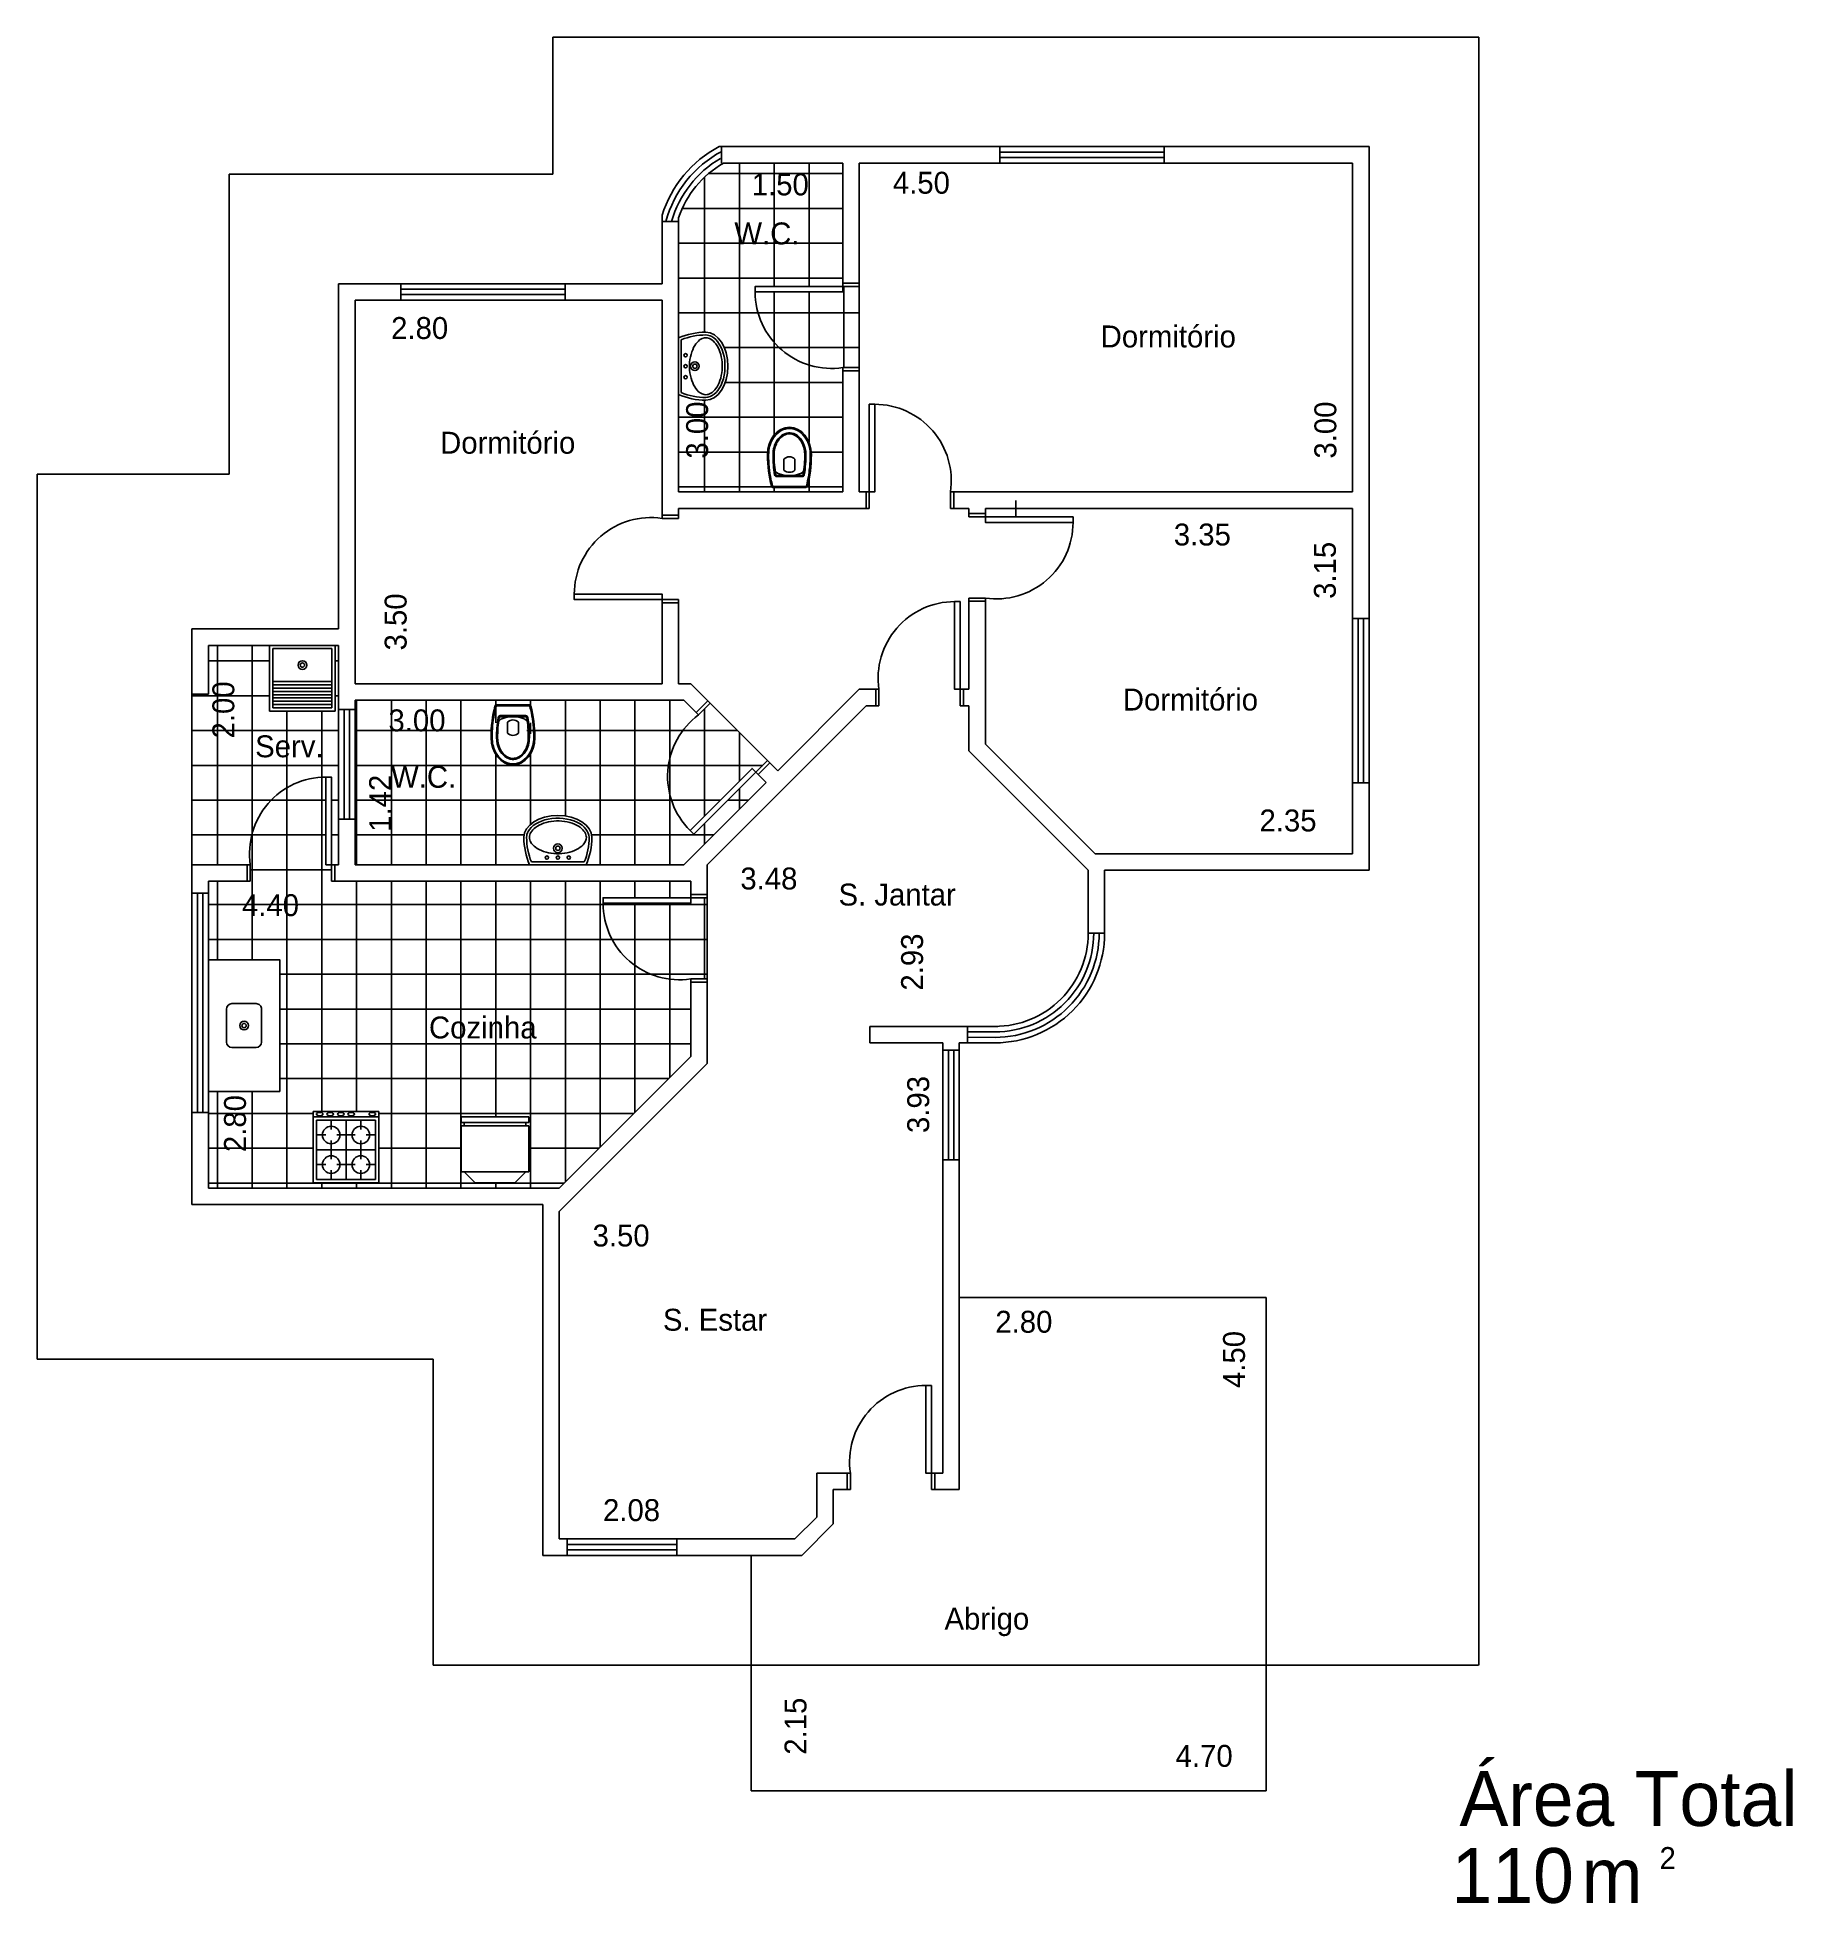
# Model space of a CAD drawing. Extents: x -1 to 15, y -1 to 16.
import ezdxf

# ---------------------------------------------------------------- set-up
doc = ezdxf.new("R2010")
doc.units = 0
doc.layers.get('0').update_dxf_attribs({"linetype": 'CONTINUOUS'})
doc.layers.get('DEFPOINTS').update_dxf_attribs({"linetype": 'CONTINUOUS'})
for name, color, linetype in [('ARQ3', 3, 'CONTINUOUS'), ('BLOCO', 7, 'CONTINUOUS'), ('BLOCOS', 7, 'CONTINUOUS'), ('HACHURA', 1, 'CONTINUOUS'), ('PAREDE', 5, 'CONTINUOUS')]:
    doc.layers.add(name, color=color, linetype=linetype)
doc.styles.add('PADRÃO', font='', dxfattribs={"height": 0.2})
doc.styles.get('PADRÃO').set_extended_font_data('AvantGarde Bk BT')
doc.dimstyles.new('PADRÃOS', dxfattribs={"dimtxt": 0.15, "dimasz": 0.1, "dimexe": 1.25, "dimexo": 0.625, "dimgap": 0.1, "dimtad": 0, "dimjust": 1, "dimzin": 1, "dimdsep": 46, "dimtxsty": 'PADRÃO', "dimcen": 2.5, "dimse1": 1, "dimse2": 1, "dimsd1": 1, "dimsd2": 1, "dimclrt": 1, "dimadec": 0, "dimazin": 0, "dimtfac": 1, "dimtdec": 4, "dimtmove": 0, "dimatfit": 3, "dimfxl": 1, "dimtolj": 1, "dimtzin": 0, "dimarcsym": 0})
pattern_1 = [(0, (-136.799515008303, -140.7690544484394), (0, 0.3175), []), (90, (-136.799515008303, -140.7690544484394), (-0.3175, 1.944062586693024e-17), [])]

msp = doc.modelspace()

# ---------------------------------------------------------------- texts
at = {"layer": 'HACHURA', "ltscale": 0.015, "style": 'PADRÃO'}
for s, p in [('Serv.', (1.023119049491925, 9.482454327660463)), ('Abrigo', (7.311555167198946, 1.525531388187716))]:
    msp.add_text(s, height=0.2, dxfattribs=at).set_placement(p)

# ---------------------------------------------------------------- blocks, each defined once
blk = doc.blocks.new('P80D15')
at = {"layer": 'BLOCO', "ltscale": 0.015}
for p, q in [((0, 0.1500000000000057), (0, 0)), ((0, 0.1500000000000341), (0.03000000000000114, 0.1500000000000341)), ((0, 2.842170943040401e-14), (0.03000000000000114, 0)), ((0.03000000000000114, 0.1500000000000057), (0.03000000000000114, 0)), ((0.7700000000000102, 0.1500000000000057), (0.7700000000000102, 0)), ((0.7700000000000102, 0.1500000000000057), (0.8000000000000114, 0.1500000000000057)), ((0.7699999999999818, 0), (0.8000000000000114, 0)), ((0.8000000000000114, 0.1500000000000057), (0.8000000000000114, 0))]:
    blk.add_line(p, q, dxfattribs=at)
at = {"layer": 'BLOCO'}
blk.add_lwpolyline([(0.7700000000000102, 0.1500000000000057), (0.7199999999999989, 0.1500000000000057), (0.7199999999999989, 0.950000000000017), (0.7700000000000102, 0.950000000000017)], close=True, dxfattribs=at)
at = {"layer": 'BLOCO', "ltscale": 0.015}
blk.add_arc((0.7199999999999989, 0.2524375000000134), 0.6975625000000036, 89.99999999999959, 188.444460412286, dxfattribs=at)
blk = doc.blocks.new('P80E15')
at = {"layer": 'BLOCO', "ltscale": 0.015}
for p, q in [((0.03000000000000114, 0.1500000000000057), (0, 0.1500000000000057)), ((0, 0.1500000000000057), (0, 0)), ((0.03000000000000114, 2.842170943040401e-14), (0, 0)), ((0.03000000000000114, 0.1500000000000057), (0.03000000000000114, 0)), ((0.8000000000000114, 0.1500000000000341), (0.7700000000000102, 0.1500000000000341)), ((0.7700000000000102, 0.1500000000000057), (0.7700000000000102, 0)), ((0.8000000000000114, 2.842170943040401e-14), (0.7700000000000102, 5.684341886080801e-14)), ((0.8000000000000114, 0.1500000000000057), (0.8000000000000114, 0))]:
    blk.add_line(p, q, dxfattribs=at)
at = {"layer": 'BLOCO'}
blk.add_lwpolyline([(0.03000000000000114, 0.1500000000000057), (0.0800000000000125, 0.1500000000000057), (0.0800000000000125, 0.950000000000017), (0.03000000000000114, 0.950000000000017)], close=True, dxfattribs=at)
at = {"layer": 'BLOCO', "ltscale": 0.015}
blk.add_arc((0.0800000000000125, 0.2524375000000134), 0.6975625000000036, 351.555539587714, 90.00000000000041, dxfattribs=at)
blk = doc.blocks.new('COZINHA')
at = {"layer": 'HACHURA', "ltscale": 0.015, "style": 'PADRÃO'}
blk.add_text('Cozinha', height=0.2, dxfattribs=at).set_placement((-0.6582467478390299, -0.06847717339962855))
blk = doc.blocks.new('DORMI')
at = {"layer": 'HACHURA', "ltscale": 0.015, "style": 'PADRÃO'}
blk.add_text('Dormitório', height=0.2, dxfattribs=at).set_placement((-0.5164404245072092, -0.06614472024716633))
blk = doc.blocks.new('ESTAR')
at = {"layer": 'HACHURA', "ltscale": 0.015, "style": 'PADRÃO'}
blk.add_text('S. Estar', height=0.2, dxfattribs=at).set_placement((-0.425116371214699, -0.06847717339962855))
blk = doc.blocks.new('JANTAR')
at = {"layer": 'HACHURA', "ltscale": 0.015, "style": 'PADRÃO'}
blk.add_text('S. Jantar', height=0.2, dxfattribs=at).set_placement((-0.562251810807993, -0.02739128426412663))
blk = doc.blocks.new('WC')
at = {"layer": 'HACHURA', "ltscale": 0.015, "style": 'PADRÃO'}
blk.add_text('W.C.', height=0.2, dxfattribs=at).set_placement((-0.137135439593294, -0.09586776615662984))
blk = doc.blocks.new('VASOSAN')
at = {"layer": 'BLOCOS'}
for p, q in [((-0.04999870165021036, 0.1999637913173729), (-0.04999870165021036, 0.300036208682684)), ((0.05000129834978395, 0.2000000000000171), (0.05000129834978395, 0.3000000000000398)), ((-0.1449592708755176, 0.04000000000002046), (0.1449618675667352, 0.04000000000002046)), ((-0.144958964094414, 0.05000000000001137), (0.144958964094414, 0.05000000000001137)), ((-0.1156907586723577, 0.1400000000000148), (0.1156608751354042, 0.1400000000000148)), ((-0.1156899891503542, 0.1500000000000057), (0.1156563640565906, 0.1500000000000057))]:
    blk.add_line(p, q, dxfattribs=at)
for centre, radius, start, end in [((-1.681254687468936e-05, 0.2500000000000284), 0.07072348561596478, 44.98962509969003, 134.9688828081831), ((-1.681254687468936e-05, 0.2500000000000284), 0.07072348561596478, 225.0311171918169, 315.01037490031), ((-0.1449592708755176, 0.06000000000784667), 0.02, 195.5363314444965, 269.9999999879495), ((-0.1449589640944282, 0.0600000000000307), 0.01, 195.5346797106506, 270), ((-0.1156907586724003, 0.1599999999999966), 0.02, 189.3867869031125, 270.0000000001221), ((-0.1156899891503826, 0.1599999999999113), 0.01, 189.3843767903272, 270.0000000002443), ((0.1156563640566048, 0.1599999999999397), 0.01, 269.9999999999185, 350.5758748885445), ((0.1156608751354185, 0.1600000000000534), 0.02, 269.9999999999593, 350.5771305827586), ((0.1449589640941156, 0.06000000000059913), 0.01, 270.0000000017912, 344.483103753554), ((0.1449618675666784, 0.06000000000008754), 0.02, 270.0000000001221, 344.463668535786)]:
    blk.add_arc(centre, radius, start, end, dxfattribs=at)
for centre, major_axis, ratio, start_param, end_param in [((1.298349786793551e-06, 0.3400000000000034), (0, 0.25), 0.8000000000000114, 4.71238898038469, 7.853981633974483), ((1.298349786793551e-06, 0.3400000000000034), (0, 0.5), 0.4000000000000057, 1.570796326794897, 2.178171401941273), ((3.162615456631102e-06, 0.2000000000000171), (-0.1315416254084454, 0), 0.380107846735427, 0, 3.141592653589793), ((1.298349786793551e-06, 0.3400000000000034), (0, 0.5), 0.4000000000000057, 4.10501390519934, 4.71238898038469)]:
    blk.add_ellipse(centre, major_axis=major_axis, ratio=ratio, start_param=start_param, end_param=end_param, dxfattribs=at)
for points, knots in [([(0.1900012983497845, 0.3400000000000034), (0.1900012983497845, 0.3848761319792686), (0.1797393390216371, 0.4296688513161939), (0.1275724019719462, 0.5345347987748141), (0.06728061332151469, 0.5774883381547511), (-0.05557463358574921, 0.5822833263597715), (-0.1176873313140447, 0.5442092108278018), (-0.1772271428546759, 0.4396819034496957), (-0.1899987016502109, 0.3899119131999385), (-0.1899987016502109, 0.3400000000000034)], [4.71238898038469, 4.71238898038469, 4.71238898038469, 4.71238898038469, 5.268704666077937, 5.268704666077937, 6.251971787216637, 6.251971787216637, 7.235238908355337, 7.235238908355337, 7.853981633974483, 7.853981633974483, 7.853981633974483, 7.853981633974483]), ([(0.1500012983497925, 0.3400000000000034), (0.1500012983497925, 0.3788440209133057), (0.1410350669412708, 0.4175642631073231), (0.09785548235792874, 0.5046356523495774), (0.05186252916044509, 0.5365242863162791), (-0.035906470330346, 0.5428969122828846), (-0.08268716521656927, 0.5186239494114204), (-0.136675398657502, 0.4336095243094746), (-0.1499987016502189, 0.3869668551708401), (-0.1499987016502189, 0.3400000000000034)], [4.71238898038469, 4.71238898038469, 4.71238898038469, 4.71238898038469, 5.267303564860582, 5.267303564860582, 6.225165062483076, 6.225165062483076, 7.18302656010557, 7.18302656010557, 7.853981633974483, 7.853981633974483, 7.853981633974483, 7.853981633974483]), ([(0.1400012983497874, 0.3400000000000034), (0.1400012983497874, 0.3772837390730786), (0.1313244408788421, 0.4146147677288923), (0.08614040026922964, 0.5057958350239744), (0.03502463044166859, 0.5349710805647021), (-0.04931088296146413, 0.5246485128546965), (-0.08846614740087944, 0.4978919085569657), (-0.1301770436703151, 0.4186244413023701), (-0.139998701650228, 0.3793231752999873), (-0.139998701650228, 0.3400000000000034)], [4.71238898038469, 4.71238898038469, 4.71238898038469, 4.71238898038469, 5.266984672173268, 5.266984672173268, 6.376176055750425, 6.376176055750425, 7.268653195712185, 7.268653195712185, 7.853981633974483, 7.853981633974483, 7.853981633974483, 7.853981633974483]), ([(-0.1899987016502109, 0.3400000000000034), (-0.1899987016502109, 0.2628456380244302), (-0.1826597402104682, 0.1857481592563204), (-0.1646350625580055, 0.0962993025843275), (-0.1598779088782436, 0.07633152029333701), (-0.1545936493339752, 0.05732178411361133)], [1.570796326794897, 1.570796326794897, 1.570796326794897, 1.570796326794897, 2.037455774227855, 2.037455774227855, 2.178171373096618, 2.178171373096618, 2.178171373096618, 2.178171373096618]), ([(0.1255213970934932, 0.158362586435743), (0.1304959230626253, 0.1883329397418549), (0.1342856674288981, 0.2197754344096836), (0.1388984311594896, 0.280892952358073), (0.1400012983497874, 0.3104504303007616), (0.1400012983497874, 0.3400000000000034)], [4.319424209334854, 4.319424209334854, 4.319424209334854, 4.319424209334854, 4.526146784234752, 4.526146784234752, 4.71238898038469, 4.71238898038469, 4.71238898038469, 4.71238898038469]), ([(0.1353910129756457, 0.1567256052765629), (0.1406375926198677, 0.1883393074453181), (0.1445703338030171, 0.2215366219332111), (0.1489940345178695, 0.2833246268364178), (0.1500012983497925, 0.3116621455754114), (0.1500012983497925, 0.3400000000000034)], [4.319414935773391, 4.319414935773391, 4.319414935773391, 4.319414935773391, 4.53527739023095, 4.53527739023095, 4.71238898038469, 4.71238898038469, 4.71238898038469, 4.71238898038469]), ([(0.1545944801337669, 0.0573247746568768), (0.1714080019636555, 0.1178830224408784), (0.1827947395838834, 0.188231392050767), (0.1891612343353728, 0.2873542333339003), (0.1900012983497845, 0.3136769834079587), (0.1900012983497845, 0.3400000000000034)], [4.105016649121983, 4.105016649121983, 4.105016649121983, 4.105016649121983, 4.553177186481221, 4.553177186481221, 4.71238898038469, 4.71238898038469, 4.71238898038469, 4.71238898038469])]:
    blk.add_open_spline(points, degree=3, knots=knots, dxfattribs=at)
for points in [[(-0.1499987016502189, 0.3400000000000034), (-0.1499987016502189, 0.2771333061211863), (-0.1449377691834997, 0.2142947379843179), (-0.1354229546785177, 0.1567380311504962)], [(-0.1399987016502138, 0.3400000000000034), (-0.1399987016502138, 0.2776703725988909), (-0.1349701841103865, 0.2153313553609451), (-0.1255561557510418, 0.1583694305881238)]]:
    blk.add_open_spline(points, degree=3, dxfattribs=at)
blk = doc.blocks.new('LAVAT')
at = {"layer": 'BLOCOS'}
for p, q in [((-0.2573623180961135, 0), (0.2573623180960993, 0)), ((-0.2410322495695425, 0.02500000000000568), (0.2410322495695283, 0.02500000000000568))]:
    blk.add_line(p, q, dxfattribs=at)
for centre, radius in [((-2.842170943040401e-14, 0.1500000000000057), 0.04), ((-0.09999999999999432, 0.06499999999999773), 0.015), ((-2.842170943040401e-14, 0.1500000000000057), 0.02), ((0, 0.06499999999999773), 0.015), ((0.09999999999999432, 0.06499999999999773), 0.015)]:
    blk.add_circle(centre, radius, dxfattribs=at)
for centre, radius, start, end in [((0.3099999999999739, 0.25), 0.6200000000000045, 180, 203.779994731564), ((0.3099999999999739, 0.25), 0.5951987399818819, 180.0000000000055, 202.2113997706397), ((-0.3099999999999739, 0.25), 0.5951987399818819, 337.7886002293573, 359.9999999999946), ((-0.3099999999999739, 0.25), 0.6200000000000045, 336.2200052684331, 7.016477563892661e-15)]:
    blk.add_arc(centre, radius, start, end, dxfattribs=at)
blk.add_ellipse((-2.842170943040401e-14, 0.25), major_axis=(0.3100000000000023, 0), ratio=0.645161290322576, start_param=0, end_param=3.141592653589793, dxfattribs=at)
for points, knots in [([(0.2849999999999824, 0.2500000000000284), (0.2849999999999682, 0.300317964642403), (0.2452497040517159, 0.3541887687748044), (0.1008916727811169, 0.4227595909021034), (3.167234224576987e-05, 0.4339558931305021), (-0.1743068501371283, 0.3989778962069579), (-0.2442601782461509, 0.3532994974840165), (-0.2803506487652356, 0.2860131679577762), (-0.2851229441039038, 0.2679846562883483), (-0.285198739981908, 0.2499999999999716)], [0, 0, 0, 0, 0.9361481793933827, 0.9361481793933827, 1.872296358786765, 1.872296358786765, 2.808444538180148, 2.808444538180148, 3.13938546545754, 3.13938546545754, 3.13938546545754, 3.13938546545754]), ([(0.2599999999999625, 0.2500000000000284), (0.2599999999999625, 0.2784978981889878), (0.242078010852012, 0.3126567214920613), (0.1643569005752425, 0.3704649949829673), (0.1030052039381815, 0.3920693254798095), (-0.02877373062847255, 0.4037223597623836), (-0.0976825814684048, 0.3936467971219031), (-0.2034406750199054, 0.3477822861136133), (-0.2396263539294523, 0.3143366745038918), (-0.2661732608932681, 0.2526194074667387), (-0.2627272874450739, 0.2240541362115209), (-0.2158391141528142, 0.162032776211305), (-0.168127663237712, 0.1314918993692231), (-0.04805875393354597, 0.09792981637818343), (0.02266607553652022, 0.095757041570522), (0.1477154277714732, 0.1225128520000851), (0.2007272141554637, 0.1503951910720218), (0.2508407150234859, 0.2045307616155014), (0.2599999999999767, 0.2286312563089723), (0.2599999999999625, 0.2500000000000284)], [0, 0, 0, 0, 0.718091798041799, 0.718091798041799, 1.436183596083598, 1.436183596083598, 2.154275394125397, 2.154275394125397, 2.872367192167196, 2.872367192167196, 3.590458990208995, 3.590458990208995, 4.308550788250794, 4.308550788250794, 5.026642586292593, 5.026642586292593, 5.744734384334392, 5.744734384334392, 6.283185307179586, 6.283185307179586, 6.283185307179586, 6.283185307179586])]:
    blk.add_open_spline(points, degree=3, knots=knots, dxfattribs=at)
blk = doc.blocks.new('FOGÃO4B')
at = {"layer": 'BLOCOS'}
for p, q in [((-0.2999999999999972, 0.700000000000017), (0.2999999999999972, 0.700000000000017)), ((-0.2999999999999972, 0.05000000000001137), (-0.2999999999999829, 0.700000000000017)), ((0.2999999999999972, 0.700000000000017), (0.2999999999999972, 0.05000000000001137)), ((-0.2999999999999972, 0.6500000000000057), (0.2999999999999972, 0.6500000000000057)), ((-0.2700000000000244, 0.620000000000033), (0.2700000000000102, 0.620000000000033)), ((-0.2699999999999818, 0.0800000000000125), (-0.2700000000000244, 0.620000000000033)), ((-0.1350000000000051, 0.5350000000000534), (-0.1350000000000193, 0.620000000000033)), ((2.842170943040401e-14, 0.0800000000000125), (-1.4210854715202e-14, 0.620000000000033)), ((0.1350000000000051, 0.5350000000000534), (0.1349999999999909, 0.620000000000033)), ((0.2700000000000102, 0.620000000000033), (0.269999999999996, 0.07999999999995566)), ((-0.2700000000000244, 0.4850000000000421), (-0.1850000000000023, 0.4850000000000421)), ((-0.2700000000000244, 0.3500000000000512), (0.2700000000000102, 0.3500000000000512)), ((-0.1349999999999909, 0.2650000000000716), (-0.1350000000000051, 0.4350000000000307)), ((-0.08500000000000796, 0.4850000000000421), (0.08500000000000796, 0.4850000000000421)), ((0.1350000000000051, 0.2650000000000716), (0.1350000000000051, 0.4350000000000307)), ((0.1850000000000023, 0.4850000000000421), (0.2700000000000102, 0.4850000000000421)), ((-0.2700000000000244, 0.2150000000000603), (-0.1850000000000023, 0.2150000000000603)), ((-0.08500000000000796, 0.2150000000000603), (0.08500000000000796, 0.2150000000000603)), ((0.1850000000000023, 0.2150000000000603), (0.2700000000000102, 0.2150000000000603)), ((0.2999999999999972, 0.05000000000001137), (-0.2999999999999972, 0.05000000000001137)), ((0.269999999999996, 0.07999999999995566), (-0.2699999999999818, 0.0800000000000125)), ((-0.1349999999999767, 0.0800000000000125), (-0.1349999999999767, 0.1650000000000489)), ((0.1350000000000335, 0.0800000000000125), (0.1350000000000193, 0.1650000000000489))]:
    blk.add_line(p, q, dxfattribs=at)
for centre in [(-0.1350000000000051, 0.4850000000000421), (0.1350000000000051, 0.4850000000000421), (-0.1350000000000051, 0.2150000000000603), (0.1350000000000051, 0.2150000000000603)]:
    blk.add_circle(centre, 0.08, dxfattribs=at)
for centre in [(-0.2399999999999949, 0.6750000000000114), (-0.1439999999999912, 0.6750000000000114), (-0.04800000000000182, 0.6750000000000114), (0.04800000000000182, 0.6750000000000114), (0.2400000000000091, 0.6750000000000114)]:
    blk.add_ellipse(centre, major_axis=(-0.03000000000000114, 0), ratio=0.499999999999981, dxfattribs=at)
blk = doc.blocks.new('PIA')
at = {"layer": 'BLOCOS'}
blk.add_lwpolyline([(-0.6000000000000085, 0), (0.5999999999999943, 0), (0.5999999999999943, 0.6500000000000057), (-0.6000000000000085, 0.6500000000000057)], close=True, dxfattribs=at)
blk.add_lwpolyline([(-0.1500000000000199, 0.1649999999999352), (0.1500000000000057, 0.1649999999999636, 0.414213562373095), (0.2000000000000028, 0.214999999999975), (0.2000000000000028, 0.4349999999999454, 0.414213562373095), (0.1500000000000057, 0.4849999999999568), (-0.1500000000000057, 0.4849999999999852, 0.4142135623731188), (-0.2000000000000028, 0.4349999999999739), (-0.2000000000000171, 0.2149999999999466, 0.4142135623730711)], format="xyb", close=True, dxfattribs=at)
for radius in [0.04, 0.02]:
    blk.add_circle((0, 0.3249999999999886), radius, dxfattribs=at)
blk = doc.blocks.new('GELAD')
at = {"layer": 'BLOCOS'}
for p, q in [((0.3100000000000023, 0.6499999999999773), (-0.3100000000000023, 0.6499999999999773)), ((-0.3100000000000023, 0.6499999999999773), (-0.3100000000000023, 0.5999999999999659)), ((0.3100000000000023, 0.5999999999999659), (-0.3100000000000023, 0.5999999999999659)), ((0.3100000000000023, 0.5699999999999648), (-0.3100000000000023, 0.5699999999999648)), ((-0.3100000000000023, 0.5699999999999648), (-0.3100000000000023, 0.1499999999999773)), ((-0.2800000000000011, 0.5999999999999659), (-0.2799999999999869, 0.5699999999999932)), ((0.2800000000000153, 0.5699999999999932), (0.2800000000000011, 0.5999999999999659)), ((0.3100000000000165, 0.5999999999999659), (0.3100000000000023, 0.6499999999999773)), ((0.3100000000000023, 0.1499999999999773), (0.3100000000000165, 0.5699999999999648)), ((-0.3100000000000023, 0.1499999999999773), (0.3100000000000023, 0.1499999999999773)), ((-0.1800000000000068, 0.05000000000001137), (-0.2800000000000011, 0.1500000000000057)), ((-0.1800000000000068, 0.05000000000001137), (0.1800000000000068, 0.04999999999998295)), ((0.1800000000000068, 0.04999999999998295), (0.2800000000000011, 0.1499999999999773))]:
    blk.add_line(p, q, dxfattribs=at)
blk = doc.blocks.new('TANQUE')
at = {"layer": 'BLOCOS'}
for p, q in [((-0.2999999999999972, 0.5999999999999943), (0.2999999999999972, 0.5999999999999943)), ((-0.2999999999999972, 0), (-0.2999999999999972, 0.5999999999999943)), ((-0.2700000000000244, 0.5700000000000216), (0.2700000000000102, 0.5700000000000216)), ((-0.2699999999999818, 0.03000000000000114), (-0.2700000000000244, 0.5700000000000216)), ((-0.2700000000000244, 0.5400000000000205), (0.2700000000000102, 0.5400000000000205)), ((0.2700000000000102, 0.5700000000000216), (0.269999999999996, 0.02999999999994429)), ((0.2999999999999972, 0.5999999999999943), (0.2999999999999972, 0)), ((-0.2700000000000244, 0.5100000000000193), (0.2700000000000102, 0.5100000000000193)), ((-0.2700000000000244, 0.4800000000000182), (0.2700000000000102, 0.4800000000000182)), ((-0.2700000000000244, 0.4500000000000171), (0.2700000000000102, 0.4500000000000171)), ((-0.2700000000000244, 0.4200000000000159), (0.2700000000000102, 0.4200000000000159)), ((-0.2700000000000244, 0.3900000000000148), (0.2700000000000102, 0.3900000000000148)), ((-0.2700000000000244, 0.3600000000000136), (0.2700000000000102, 0.3600000000000136)), ((-0.2700000000000244, 0.3300000000000125), (0.2700000000000102, 0.3300000000000125)), ((0.2999999999999972, 0), (-0.2999999999999972, 0)), ((0.269999999999996, 0.02999999999994429), (-0.2699999999999818, 0.03000000000000114))]:
    blk.add_line(p, q, dxfattribs=at)
for radius in [0.04, 0.02]:
    blk.add_circle((1.4210854715202e-14, 0.1800000000000068), radius, dxfattribs=at)
blk = doc.blocks.new('*D13')
at = {"layer": 'DEFPOINTS', "color": 0, "linetype": 'ByBlock', "ltscale": 0.015}
for p in [(143.3342791699716, 155.6713716742316), (147.8342791699716, 155.6713716742316), (147.8342791699716, 155.4904702885862)]:
    blk.add_point(p, dxfattribs=at)
at = {"color": 1, "linetype": 'ByBlock', "ltscale": 0.015, "insert": (143.9004192798617, 155.4904702885862), "char_height": 0.2, "attachment_point": 5, "style": 'PADRÃO'}
blk.add_mtext('\\A1;4.50', dxfattribs=at)
blk = doc.blocks.new('*D14')
at = {"layer": 'DEFPOINTS', "color": 0, "linetype": 'ByBlock', "ltscale": 0.015}
for p in [(147.5870332523579, 155.6713716742316), (147.8342791699716, 155.6713716742316), (147.8342791699716, 152.6713716742316)]:
    blk.add_point(p, dxfattribs=at)
at = {"color": 1, "linetype": 'ByBlock', "ltscale": 0.015, "insert": (147.5870332523579, 153.2360694764294), "char_height": 0.2, "attachment_point": 5, "rotation": 90, "style": 'PADRÃO'}
blk.add_mtext('\\A1;3.00', dxfattribs=at)
blk = doc.blocks.new('*D15')
at = {"layer": 'DEFPOINTS', "color": 0, "linetype": 'ByBlock', "ltscale": 0.015}
for p in [(141.8557804712292, 155.6713716742316), (142.0940539238899, 155.6713716742316), (141.6842791699716, 152.6713716742316)]:
    blk.add_point(p, dxfattribs=at)
at = {"color": 1, "linetype": 'ByBlock', "ltscale": 0.015, "insert": (141.8557804712292, 153.2360694764294), "char_height": 0.2, "attachment_point": 5, "rotation": 90, "style": 'PADRÃO'}
blk.add_mtext('\\A1;3.00', dxfattribs=at)
blk = doc.blocks.new('*D16')
at = {"layer": 'DEFPOINTS', "color": 0, "linetype": 'ByBlock', "ltscale": 0.015}
for p in [(143.1842791699715, 155.6713716742316), (141.6842791699716, 155.4752879513699), (141.6842791699716, 155.1398990833106)]:
    blk.add_point(p, dxfattribs=at)
at = {"color": 1, "linetype": 'ByBlock', "ltscale": 0.015, "insert": (142.613056642499, 155.4752879513699), "char_height": 0.2, "attachment_point": 5, "style": 'PADRÃO'}
blk.add_mtext('\\A1;1.50', dxfattribs=at)
blk = doc.blocks.new('*D17')
at = {"layer": 'DEFPOINTS', "color": 0, "linetype": 'ByBlock', "ltscale": 0.015}
for p in [(141.9464112043275, 149.2713716742316), (145.4221471356156, 149.2213716742314), (145.4221471356156, 149.1442958872181)]:
    blk.add_point(p, dxfattribs=at)
at = {"color": 1, "linetype": 'ByBlock', "ltscale": 0.015, "insert": (142.5092546109209, 149.1442958872181), "char_height": 0.2, "attachment_point": 5, "style": 'PADRÃO'}
blk.add_mtext('\\A1;3.48', dxfattribs=at)
blk = doc.blocks.new('*D18')
at = {"layer": 'DEFPOINTS', "color": 0, "linetype": 'ByBlock', "ltscale": 0.015}
for p in [(143.8168722837815, 150.7213716742316), (144.3342791699716, 150.7213716742316), (144.3199383370929, 147.7968448978354)]:
    blk.add_point(p, dxfattribs=at)
at = {"color": 1, "linetype": 'ByBlock', "ltscale": 0.015, "insert": (143.8168722837815, 148.3836580846486), "char_height": 0.2, "attachment_point": 5, "rotation": 90, "style": 'PADRÃO'}
blk.add_mtext('\\A1;2.93', dxfattribs=at)
blk = doc.blocks.new('*D19')
at = {"layer": 'DEFPOINTS', "color": 0, "linetype": 'ByBlock', "ltscale": 0.015}
for p in [(137.3964112043275, 149.1213716742316), (141.7964112043275, 149.1213716742316), (141.7964112043275, 148.9013784917584)]:
    blk.add_point(p, dxfattribs=at)
at = {"color": 1, "linetype": 'ByBlock', "ltscale": 0.015, "insert": (137.9625513142176, 148.9013784917584), "char_height": 0.2, "attachment_point": 5, "style": 'PADRÃO'}
blk.add_mtext('\\A1;4.40', dxfattribs=at)
blk = doc.blocks.new('*D20')
at = {"layer": 'DEFPOINTS', "color": 0, "linetype": 'ByBlock', "ltscale": 0.015}
for p in [(138.7342791699716, 150.7713716742315), (141.7342791699716, 150.7713716742315), (141.7342791699716, 150.5866180304944)]:
    blk.add_point(p, dxfattribs=at)
at = {"color": 1, "linetype": 'ByBlock', "ltscale": 0.015, "insert": (139.2989769721694, 150.5866180304944), "char_height": 0.2, "attachment_point": 5, "style": 'PADRÃO'}
blk.add_mtext('\\A1;3.00', dxfattribs=at)
blk = doc.blocks.new('*D21')
at = {"layer": 'DEFPOINTS', "color": 0, "linetype": 'ByBlock', "ltscale": 0.015}
for p in [(138.7342791699716, 150.6871471297342), (138.962803713132, 150.6871471297342), (138.7342791699716, 149.2713716742316)]:
    blk.add_point(p, dxfattribs=at)
at = {"color": 1, "linetype": 'ByBlock', "ltscale": 0.015, "insert": (138.962803713132, 149.8320172786272), "char_height": 0.2, "attachment_point": 5, "rotation": 90, "style": 'PADRÃO'}
blk.add_mtext('\\A1;1.42', dxfattribs=at)
blk = doc.blocks.new('*D22')
at = {"layer": 'DEFPOINTS', "color": 0, "linetype": 'ByBlock', "ltscale": 0.015}
for p in [(137.3964112043275, 149.1213716742316), (137.6402069639798, 149.1213716742316), (137.3964112043275, 146.3213716742316)]:
    blk.add_point(p, dxfattribs=at)
at = {"color": 1, "linetype": 'ByBlock', "ltscale": 0.015, "insert": (137.6402069639798, 146.9104513445612), "char_height": 0.2, "attachment_point": 5, "rotation": 90, "style": 'PADRÃO'}
blk.add_mtext('\\A1;2.80', dxfattribs=at)
blk = doc.blocks.new('*D23')
at = {"layer": 'DEFPOINTS', "color": 0, "linetype": 'ByBlock', "ltscale": 0.015}
for p in [(137.3964112043275, 151.272562071283), (137.2464112043275, 149.2713716742316), (137.5337911312726, 149.2713716742316)]:
    blk.add_point(p, dxfattribs=at)
at = {"color": 1, "linetype": 'ByBlock', "ltscale": 0.015, "insert": (137.5337911312726, 150.6834824009533), "char_height": 0.2, "attachment_point": 5, "rotation": 90, "style": 'PADRÃO'}
blk.add_mtext('\\A1;2.00', dxfattribs=at)
blk = doc.blocks.new('*D24')
at = {"layer": 'DEFPOINTS', "color": 0, "linetype": 'ByBlock', "ltscale": 0.015}
for p in [(144.0964112043276, 147.6468448978355), (143.8727917724565, 143.7213716742316), (144.0964112043275, 143.7213716742316)]:
    blk.add_point(p, dxfattribs=at)
at = {"color": 1, "linetype": 'ByBlock', "ltscale": 0.015, "insert": (143.8727917724565, 147.0844135791541), "char_height": 0.2, "attachment_point": 5, "rotation": 90, "style": 'PADRÃO'}
blk.add_mtext('\\A1;3.93', dxfattribs=at)
blk = doc.blocks.new('*D25')
at = {"layer": 'DEFPOINTS', "color": 0, "linetype": 'ByBlock', "ltscale": 0.015}
for p in [(144.0964112043276, 147.7968448978354), (140.5964112043275, 146.1092396398756), (144.0964112043276, 145.8879026802204)]:
    blk.add_point(p, dxfattribs=at)
at = {"color": 1, "linetype": 'ByBlock', "ltscale": 0.015, "insert": (141.1611090065253, 145.8879026802204), "char_height": 0.2, "attachment_point": 5, "style": 'PADRÃO'}
blk.add_mtext('\\A1;3.50', dxfattribs=at)
blk = doc.blocks.new('*D26')
at = {"layer": 'DEFPOINTS', "color": 0, "linetype": 'ByBlock', "ltscale": 0.015}
for p in [(142.7464112043275, 143.3832873353238), (140.6691784520701, 143.1213716742316), (142.7464112043275, 143.1213716742316)]:
    blk.add_point(p, dxfattribs=at)
at = {"color": 1, "linetype": 'ByBlock', "ltscale": 0.015, "insert": (141.2564037267954, 143.3832873353238), "char_height": 0.2, "attachment_point": 5, "style": 'PADRÃO'}
blk.add_mtext('\\A1;2.08', dxfattribs=at)
blk = doc.blocks.new('*D27')
at = {"layer": 'DEFPOINTS', "color": 0, "linetype": 'ByBlock', "ltscale": 0.015}
for p in [(144.2464112043275, 145.3247190844963), (147.0464112043275, 145.3247190844963), (147.0464112043275, 145.1013292865991)]:
    blk.add_point(p, dxfattribs=at)
at = {"color": 1, "linetype": 'ByBlock', "ltscale": 0.015, "insert": (144.8354908746572, 145.1013292865991), "char_height": 0.2, "attachment_point": 5, "style": 'PADRÃO'}
blk.add_mtext('\\A1;2.80', dxfattribs=at)
blk = doc.blocks.new('*D28')
at = {"layer": 'DEFPOINTS', "color": 0, "linetype": 'ByBlock', "ltscale": 0.015}
for p in [(147.0464112043275, 145.3247190844963), (146.7537705097056, 140.8247190844963), (147.0464112043275, 140.8247190844963)]:
    blk.add_point(p, dxfattribs=at)
at = {"color": 1, "linetype": 'ByBlock', "ltscale": 0.015, "insert": (146.7537705097056, 144.7585789746062), "char_height": 0.2, "attachment_point": 5, "rotation": 90, "style": 'PADRÃO'}
blk.add_mtext('\\A1;4.50', dxfattribs=at)
blk = doc.blocks.new('*D29')
at = {"layer": 'DEFPOINTS', "color": 0, "linetype": 'ByBlock', "ltscale": 0.015}
for p in [(142.3464112043276, 141.1416232104972), (142.3464112043276, 140.8247190844963), (147.0464112043275, 140.8247190844963)]:
    blk.add_point(p, dxfattribs=at)
at = {"color": 1, "linetype": 'ByBlock', "ltscale": 0.015, "insert": (146.4802710944374, 141.1416232104972), "char_height": 0.2, "attachment_point": 5, "style": 'PADRÃO'}
blk.add_mtext('\\A1;4.70', dxfattribs=at)
blk = doc.blocks.new('*D30')
at = {"layer": 'DEFPOINTS', "color": 0, "linetype": 'ByBlock', "ltscale": 0.015}
for p in [(142.3464112043276, 142.9713716742316), (142.7535628130908, 142.9713716742316), (142.3464112043276, 140.8247190844963)]:
    blk.add_point(p, dxfattribs=at)
at = {"color": 1, "linetype": 'ByBlock', "ltscale": 0.015, "insert": (142.7535628130908, 141.4139361174634), "char_height": 0.2, "attachment_point": 5, "rotation": 90, "style": 'PADRÃO'}
blk.add_mtext('\\A1;2.15', dxfattribs=at)
blk = doc.blocks.new('*D31')
at = {"layer": 'DEFPOINTS', "color": 0, "linetype": 'ByBlock', "ltscale": 0.015}
for p in [(147.8342791699716, 152.5213716742315), (147.5828290627938, 149.3713716742315), (147.8342791699716, 149.3713716742315)]:
    blk.add_point(p, dxfattribs=at)
at = {"color": 1, "linetype": 'ByBlock', "ltscale": 0.015, "insert": (147.5828290627938, 151.9565365093963), "char_height": 0.2, "attachment_point": 5, "rotation": 90, "style": 'PADRÃO'}
blk.add_mtext('\\A1;3.15', dxfattribs=at)
blk = doc.blocks.new('*D32')
at = {"layer": 'DEFPOINTS', "color": 0, "linetype": 'ByBlock', "ltscale": 0.015}
for p in [(145.4842791699716, 149.6737696449276), (145.4842791699716, 149.3713716742315), (147.8342791699716, 149.3713716742315)]:
    blk.add_point(p, dxfattribs=at)
at = {"color": 1, "linetype": 'ByBlock', "ltscale": 0.015, "insert": (147.2450621370046, 149.6737696449276), "char_height": 0.2, "attachment_point": 5, "style": 'PADRÃO'}
blk.add_mtext('\\A1;2.35', dxfattribs=at)
blk = doc.blocks.new('*D33')
at = {"layer": 'DEFPOINTS', "color": 0, "linetype": 'ByBlock', "ltscale": 0.015}
for p in [(144.4842791699716, 152.5213716742315), (147.8342791699716, 152.5213716742315), (144.4842791699716, 152.2818815560826)]:
    blk.add_point(p, dxfattribs=at)
at = {"color": 1, "linetype": 'ByBlock', "ltscale": 0.015, "insert": (146.4635999691153, 152.2818815560826), "char_height": 0.2, "attachment_point": 5, "style": 'PADRÃO'}
blk.add_mtext('\\A1;3.35', dxfattribs=at)
blk = doc.blocks.new('*D34')
at = {"layer": 'DEFPOINTS', "color": 0, "linetype": 'ByBlock', "ltscale": 0.015}
for p in [(138.7342791699716, 154.4213716742316), (141.5342791699716, 154.4213716742316), (141.5342791699716, 154.1655179343661)]:
    blk.add_point(p, dxfattribs=at)
at = {"color": 1, "linetype": 'ByBlock', "ltscale": 0.015, "insert": (139.3233588403012, 154.1655179343661), "char_height": 0.2, "attachment_point": 5, "style": 'PADRÃO'}
blk.add_mtext('\\A1;2.80', dxfattribs=at)
blk = doc.blocks.new('*D35')
at = {"layer": 'DEFPOINTS', "color": 0, "linetype": 'ByBlock', "ltscale": 0.015}
for p in [(138.7342791699716, 154.4213716742316), (139.1057050586213, 154.4213716742316), (138.7342791699716, 150.9213716742316)]:
    blk.add_point(p, dxfattribs=at)
at = {"color": 1, "linetype": 'ByBlock', "ltscale": 0.015, "insert": (139.1057050586213, 151.4860694764294), "char_height": 0.2, "attachment_point": 5, "rotation": 90, "style": 'PADRÃO'}
blk.add_mtext('\\A1;3.50', dxfattribs=at)
blk = doc.blocks.new('AREA')
at = {"layer": 'HACHURA', "ltscale": 0.1, "style": 'PADRÃO'}
for s, p in [('Área Total', (-2.498118662321986, 0.432649720527877)), ('m', (-1.383981738905476, -0.2692598737472736))]:
    blk.add_text(s, height=0.5, dxfattribs=at).set_placement(p)
at = {"layer": 'HACHURA', "ltscale": 0.015, "style": 'PADRÃO'}
blk.add_text('2', height=0.2, dxfattribs=at).set_placement((-0.6730096243244077, 0.03971876221811499))
blk.add_attdef('100', (-2.57025748884891, -0.2692836984217877), '', height=0.5, dxfattribs=at)

# ---------------------------------------------------------------- dimensions: what is measured, and where the dimension line sits
at = {"layer": 'HACHURA', "ltscale": 0.015}
for base, p1, p2, picture, middle in [((5.056265462926206, 14.90231722579222), (4.884764161668585, 11.90231722579219), (5.294538915586884, 14.90231722579222), '*D15', (5.056265462926206, 12.46701502798999)), ((10.78751824405492, 14.90231722579222), (11.03476416166859, 11.90231722579222), (11.03476416166859, 14.90231722579222), '*D14', (10.78751824405492, 12.46701502799002)), ((2.306190050318264, 13.65231722579216), (1.934764161668568, 10.15231722579219), (1.934764161668568, 13.65231722579216), '*D35', (2.306190050318264, 10.71701502798999)), ((10.78331405449077, 8.602317225792063), (11.03476416166859, 11.75231722579207), (11.03476416166862, 8.602317225792063), '*D31', (10.78331405449077, 11.18748206095691)), ((0.7342761229695611, 8.502317225792183), (0.5968961960245451, 10.50350762284359), (0.4468961960245394, 8.502317225792183), '*D23', (0.7342761229695611, 9.914427952513904)), ((2.163288704829057, 9.91809268129478), (1.934764161668568, 8.502317225792183), (1.934764161668568, 9.91809268129478), '*D21', (2.163288704829057, 9.062962830187786)), ((7.01735727547856, 9.952317225792228), (7.520423328789946, 7.027790449396008), (7.534764161668562, 9.952317225792228), '*D18', (7.01735727547856, 7.614603636209182)), ((0.8406919556768457, 8.352317225792177), (0.5968961960245451, 5.552317225792166), (0.5968961960245451, 8.352317225792177), '*D22', (0.8406919556768457, 6.141396896121847)), ((7.073276764153547, 2.952317225792171), (7.296896196024562, 6.877790449396059), (7.296896196024534, 2.952317225792171), '*D24', (7.073276764153547, 6.315359130714739)), ((9.9542555014026, 0.05566463605694594), (10.24689619602455, 4.555664636056946), (10.24689619602455, 0.05566463605694594), '*D28', (9.9542555014026, 3.989524526166832)), ((5.954047804787763, 2.202317225792171), (5.546896196024562, 0.05566463605694594), (5.546896196024562, 2.202317225792171), '*D30', (5.954047804787763, 0.644881669023988))]:
    dim = msp.add_linear_dim(base=base, p1=p1, p2=p2, angle=90, dimstyle='PADRÃOS', dxfattribs=at)
    dim.commit()
    dim.dimension.update_dxf_attribs({"geometry": picture, "text_midpoint": middle, "insert": (-136.799515008303, -140.7690544484394)})
for base, p1, p2, picture, middle in [((4.884764161668613, 14.70623350293053), (6.384764161668556, 14.90231722579222), (4.884764161668613, 14.37084463487125), '*D16', (5.813541634196042, 14.70623350293053)), ((11.03476416166859, 14.72141584014676), (6.534764161668591, 14.90231722579222), (11.03476416166859, 14.90231722579222), '*D13', (7.100904271558704, 14.72141584014676)), ((4.734764161668579, 13.39646348592672), (1.934764161668568, 13.65231722579216), (4.734764161668579, 13.65231722579216), '*D34', (2.523843831998249, 13.39646348592672)), ((4.934764161668568, 9.817563582054987), (1.934764161668568, 10.00231722579215), (4.934764161668568, 10.00231722579215), '*D20', (2.499461963866366, 9.817563582054987)), ((8.684764161668596, 8.904715196488212), (11.03476416166862, 8.602317225792063), (8.684764161668596, 8.602317225792092), '*D32', (10.44554712870158, 8.904715196488212)), ((4.996896196024551, 8.132324043319016), (0.5968961960245451, 8.352317225792177), (4.996896196024551, 8.352317225792177), '*D19', (1.163036305914659, 8.132324043319016)), ((8.622632127312613, 8.375241438778744), (5.146896196024557, 8.502317225792183), (8.622632127312613, 8.452317225792058), '*D17', (5.709739602617958, 8.375241438778744)), ((7.296896196024562, 5.118848231781044), (3.796896196024534, 5.340185191436177), (7.296896196024562, 7.027790449396036), '*D25', (4.361593998222332, 5.118848231781044)), ((10.24689619602455, 4.332274838159691), (7.446896196024539, 4.555664636056946), (10.24689619602455, 4.555664636056946), '*D27', (8.035975866354221, 4.332274838159691)), ((5.946896196024539, 2.614232886884395), (3.869663443767138, 2.352317225792206), (5.946896196024539, 2.352317225792177), '*D26', (4.456888718492422, 2.614232886884395)), ((5.546896196024562, 0.3725687620577673), (10.24689619602455, 0.05566463605694594), (5.546896196024562, 0.05566463605694594), '*D29', (9.680756086134437, 0.3725687620577673))]:
    dim = msp.add_linear_dim(base=base, p1=p1, p2=p2, dimstyle='PADRÃOS', dxfattribs=at)
    dim.commit()
    dim.dimension.update_dxf_attribs({"geometry": picture, "text_midpoint": middle, "insert": (-136.799515008303, -140.7690544484394)})
dim = msp.add_linear_dim(base=(7.684764161668596, 11.5128271076432), p1=(11.03476416166859, 11.7523172257921), p2=(7.684764161668596, 11.75231722579213), dimstyle='PADRÃOS', dxfattribs=at)
dim.commit()
dim.dimension.update_dxf_attribs({"geometry": '*D33', "text_midpoint": (9.66408496081226, 11.5128271076432), "dimtype": 160, "insert": (-136.799515008303, -140.7690544484394)})

# ---------------------------------------------------------------- hatches: boundary and pattern name
at = {"layer": 'HACHURA', "ltscale": 0.015}
h = msp.add_hatch(dxfattribs=at)
h.set_pattern_fill('NET', color=256, scale=0.1, style=0)
h.set_pattern_definition(pattern_1)
h.paths.add_polyline_path([(6.534764161668591, 13.77672082081733), (6.384764161668586, 13.77672082081733), (6.384764161668586, 13.72672082081732), (5.584764161668573, 13.72672082081732, 0.4580704259902412), (6.384764161668619, 13.03672082081732), (6.534764161668591, 13.03672082081732)])
edge = h.paths.add_edge_path()
edge.add_line((5.584764161668573, 13.72672082081732), (5.584764161668573, 13.77672082081733))
edge.add_line((5.584764161668573, 13.77672082081733), (6.384764161668585, 13.77672082081733))
edge.add_line((6.384764161668585, 13.77672082081733), (6.384764161668585, 13.80672082081733))
edge.add_line((6.384764161668585, 13.80672082081733), (6.384764161668556, 14.90231722579222))
edge.add_line((6.384764161668556, 14.90231722579222), (5.294538915581991, 14.90231722579222))
edge.add_arc((5.760751935547603, 14.10231722579221), 0.92593443611601, 120.23218989859, 161.0951790441991)
edge.add_line((4.884764161668613, 14.40231722579222), (4.884764161668601, 13.30682625687834))
edge.add_arc((5.134764161668584, 12.73946393877816), 0.6200000000000045, 89.99999999999989, 113.7799947314102, ccw=False)
edge.add_ellipse((5.134764161668585, 13.04946393877816), major_axis=(-5.694419545274096e-17, -0.3100000000000023), ratio=0.645161290322576, start_angle=0, end_angle=180, ccw=False)
edge.add_arc((5.134764161668586, 13.35946393877811), 0.6200000000000043, 246.220005268589, 269.99999999996123, ccw=False)
edge.add_line((4.884764161668595, 12.79210162067793), (4.884764161668585, 11.90231722579219))
edge.add_line((4.884764161668585, 11.90231722579219), (6.384764161668614, 11.90231722579222))
edge.add_line((6.384764161668614, 11.90231722579222), (6.384764161668613, 13.00672082081732))
edge.add_line((6.384764161668613, 13.00672082081732), (6.384764161668556, 13.03672082081731))
edge.add_arc((6.282326661668577, 13.72672082081732), 0.697562500000004, 180, 278.4444604122836, ccw=False)
edge = h.paths.add_edge_path(flags=16)
edge.add_ellipse((5.897302248115409, 12.24231722579222), major_axis=(0, 0.25), ratio=0.8000000000000114, start_angle=270, end_angle=450, ccw=False)
edge.add_ellipse((5.897302248115409, 12.24231722579222), major_axis=(0, 0.5), ratio=0.4000000000000057, start_angle=235.1999716104384, end_angle=270, ccw=False)
edge.add_arc((6.042262817332286, 11.96231722579224), 0.02000000000000005, 270.0000000000407, 348.1772623965944, ccw=False)
edge.add_line((6.042262817332301, 11.94231722579224), (5.752341678890105, 11.94231722579224))
edge.add_arc((5.752341678892281, 11.96231722579224), 0.02000000000000022, 191.822737111849, 269.9999999937661, ccw=False)
edge.add_ellipse((5.897302248115409, 12.24231722579222), major_axis=(0, 0.5), ratio=0.4000000000000057, start_angle=90, end_angle=124.80002838732861, ccw=False)
h.paths.add_polyline_path([(5.33865742373249, 14.10467266512536), (6.051157423732491, 14.10467266512536), (6.051157423732491, 14.41662321457591), (5.33865742373249, 14.41662321457591)], flags=24)
h.paths.add_polyline_path([(4.902144583805327, 12.15231722579218), (4.902144583805327, 12.78171283018779), (5.210386342047085, 12.78171283018779), (5.210386342047085, 12.15231722579218)], flags=24)
h.paths.add_polyline_path([(5.492319106723515, 14.86035438205141), (6.13476416166857, 14.86035438205141), (6.13476416166857, 14.55211262380965), (5.492319106723515, 14.55211262380965)], flags=24)
h = msp.add_hatch(dxfattribs=at)
h.set_pattern_fill('NET', color=256, scale=0.1, style=0)
h.set_pattern_definition(pattern_1)
h.paths.add_polyline_path([(4.990107972789029, 8.815602564773217), (5.555793397738277, 9.381287989722463), (5.591148736797611, 9.345932650663128), (5.697214753975597, 9.451998667841115), (5.173955735897544, 9.975257685919166), (5.067889718719584, 9.869191668741205, 0.4580704259902419)])
h.paths.add_polyline_path([(4.996896196024582, 7.460644769060565), (5.146896196024556, 7.460644769060565), (5.146896196024557, 8.200644769060574), (4.99689619602455, 8.200644769060574), (4.996896196024551, 8.150644769060563), (4.196896196024539, 8.150644769060563, 0.4580704259902403)])
h.paths.add_polyline_path([(1.749089985456209, 8.352317225792177), (1.719089985456236, 8.352317225792175), (1.719089985456236, 8.502317225792183), (1.669089985456224, 8.502317225792183), (1.669089985456225, 9.302317225792194, 0.4580704259902415), (0.9790899854562269, 8.502317225792149), (0.979089985456227, 8.352317225792177), (0.9490899854562258, 8.352317225792206), (0.596896196024545, 8.352317225792177), (0.5968961960245451, 8.242421133479866), (0.5968961960245451, 7.635202343507004), (1.246896196024551, 7.635202343507004), (1.246896196024551, 6.435202343507001), (0.5968961960245451, 6.435202343507), (0.5968961960245451, 6.242421133479894), (0.5968961960245451, 5.552317225792166), (3.796896196024534, 5.552317225792166), (4.996896196024551, 6.752317225792183), (4.996896196024551, 7.430644769060564), (4.996896196024522, 7.460644769060556, -0.4580704259902142), (4.196896196024539, 8.150644769060563), (4.196896196024539, 8.200644769060574), (4.996896196024552, 8.200644769060574), (4.996896196024551, 8.230644769060575), (4.996896196024552, 8.352317225792177)])
h.paths.add_polyline_path([(2.901290957908656, 6.202317225792143), (3.521290957908661, 6.202317225792143), (3.521290957908676, 6.152317225792132), (3.49129095790866, 6.152317225792132), (3.491290957908674, 6.122317225792131), (3.521290957908676, 6.122317225792131), (3.521290957908662, 5.702317225792144), (3.491290957908661, 5.702317225792144), (3.391290957908666, 5.602317225792149), (3.031290957908652, 5.602317225792177), (2.931290957908685, 5.702317225792143), (2.901290957908657, 5.702317225792143), (2.901290957908657, 6.122317225792131), (2.931290957908672, 6.122317225792131), (2.931290957908657, 6.152317225792132), (2.901290957908657, 6.152317225792133)], flags=16)
h.paths.add_polyline_path([(2.151938727409927, 6.252317225792183), (2.151938727409927, 5.602317225792176), (1.551938727409933, 5.602317225792176), (1.551938727409948, 6.252317225792183)], flags=16)
edge = h.paths.add_edge_path()
edge.add_line((1.934764161668568, 8.502317225792183), (3.527294145204335, 8.502317225792169))
edge.add_arc((4.094656463304517, 8.752317225792156), 0.6200000000000044, 180, 203.7799947314107, ccw=False)
edge.add_ellipse((3.784656463304515, 8.752317225792154), major_axis=(0.3100000000000023, 0), ratio=0.645161290322576, start_angle=0, end_angle=180, ccw=False)
edge.add_arc((3.474656463304567, 8.752317225792154), 0.6200000000000069, 336.2200052685891, 359.9999999999614, ccw=False)
edge.add_line((4.042018781404749, 8.502317225792163), (4.934764161668568, 8.502317225792154))
edge.add_line((4.934764161668568, 8.502317225792154), (5.684764161668554, 9.252317225792169))
edge.add_line((5.684764161668554, 9.252317225792169), (5.612361940233228, 9.324719447227523))
edge.add_line((5.612361940233228, 9.324719447227523), (5.591148736797608, 9.345932650663126))
edge.add_line((5.591148736797608, 9.345932650663126), (5.025463311848363, 8.780247225713882))
edge.add_line((5.025463311848363, 8.780247225713882), (4.990107972789029, 8.815602564773217))
edge.add_arc((5.483359146840474, 9.308853738824661), 0.6975625000000047, 126.55553958771651, 224.9999999999999, ccw=False)
edge.add_line((5.067889718719532, 9.869191668741166), (5.046676515283941, 9.890404872176756))
edge.add_line((5.046676515283941, 9.890404872176756), (4.934764161668568, 10.00231722579215))
edge.add_line((4.934764161668568, 10.00231722579215), (1.934764161668568, 10.00231722579215))
edge.add_line((1.934764161668568, 10.00231722579215), (1.934764161668568, 9.91809268129478))
edge.add_line((1.934764161668568, 9.91809268129478), (1.934764161668568, 8.91809268129478))
edge.add_line((1.934764161668568, 8.91809268129478), (1.934764161668568, 8.502317225792183))
edge = h.paths.add_edge_path(flags=16)
edge.add_ellipse((3.374980383640604, 9.662317225792151), major_axis=(-3.061515884555943e-17, -0.25), ratio=0.8000000000000114, start_angle=270, end_angle=450, ccw=False)
edge.add_ellipse((3.374980383640604, 9.662317225792151), major_axis=(-6.123031769111886e-17, -0.5), ratio=0.4000000000000057, start_angle=235.1999716104384, end_angle=270, ccw=False)
edge.add_arc((3.230019814423727, 9.942317225792134), 0.02000000000000005, 90.0000000000407, 168.1772623965892, ccw=False)
edge.add_line((3.230019814423712, 9.962317225792134), (3.519940952865909, 9.962317225792134))
edge.add_arc((3.519940952863733, 9.942317225792134), 0.01999999999999994, 11.822737111911408, 89.9999999937661, ccw=False)
edge.add_ellipse((3.374980383640604, 9.662317225792151), major_axis=(-6.123031769111886e-17, -0.5), ratio=0.4000000000000057, start_angle=90, end_angle=124.80002838732861, ccw=False)
h.paths.add_polyline_path([(1.784764161668562, 8.91809268129478), (1.784764161668534, 9.91809268129478), (1.784764161668534, 10.50350762284359), (1.75407953963365, 10.50350762284359), (1.754079539633651, 9.903507622843591), (1.154079539633656, 9.903507622843591), (1.154079539633657, 10.50350762284359), (0.5968961960245451, 10.50350762284359), (0.5968961960245736, 10.05892914846109), (0.4468961960245395, 10.05892914846109), (0.4468961960245395, 8.502317225792183), (0.9490899854562258, 8.502317225792183), (0.9790899854562177, 8.502317225792211, -0.4580704259902142), (1.669089985456224, 9.302317225792194), (1.719089985456236, 9.302317225792192), (1.719089985456236, 8.502317225792183), (1.749089985456237, 8.502317225792183), (1.784764161668562, 8.502317225792181)])
h.paths.add_polyline_path([(2.565279309675578, 6.861435023238646), (3.683411177807447, 6.861435023238646), (3.683411177807447, 7.173797660601283), (2.565279309675578, 7.173797660601283)], flags=24)
h.paths.add_polyline_path([(0.846896196024549, 8.286444922439896), (1.479176415804769, 8.286444922439896), (1.479176415804769, 7.978203164198138), (0.846896196024549, 7.978203164198138)], flags=24)
h.paths.add_polyline_path([(0.6865710765559665, 5.802317225792176), (0.6865710765559665, 6.480476566451517), (0.9948128347977248, 6.480476566451517), (0.9948128347977248, 5.802317225792176)], flags=24)
h.paths.add_polyline_path([(2.206850567620029, 9.148251206537916), (2.919350567620029, 9.148251206537916), (2.919350567620029, 9.460201755988466), (2.206850567620029, 9.460201755988466)], flags=25)
h.paths.add_polyline_path([(2.184764161668564, 9.971684461175867), (2.814159766064169, 9.971684461175867), (2.814159766064169, 9.663442702934109), (2.184764161668564, 9.663442702934109)], flags=24)
h.paths.add_polyline_path([(2.011159583949936, 8.752317225792181), (2.011159583949936, 9.37360843458339), (2.315417825708178, 9.37360843458339), (2.315417825708178, 8.752317225792181)], flags=25)
h.paths.add_polyline_path([(0.5801552438486819, 9.575348282184233), (0.5801552438486819, 10.25350762284357), (0.8883970020904401, 10.25350762284357), (0.8883970020904401, 9.575348282184233)], flags=24)
h.paths.add_polyline_path([(0.9790943242171993, 9.426204327660463), (1.665495423118298, 9.426204327660463), (1.665495423118298, 9.738154877111013), (0.9790943242171993, 9.738154877111013)], flags=24)

# ---------------------------------------------------------------- linework, layer by layer
at = {"layer": 'ARQ3', "ltscale": 0.015}
for p, q in [((3.737797170257521, 16.04928421720328), (12.18779717025758, 16.04928421720328)), ((3.737797170257521, 14.8023172257922), (3.737797170257521, 16.04928421720328)), ((12.18779717025737, 1.202317225792322), (12.18779717025758, 16.04928421720328)), ((0.7847641616685337, 14.80231722579219), (3.737797170257521, 14.8023172257922)), ((0.7847641616685336, 12.06444926014825), (0.7847641616685337, 14.80231722579219)), ((-0.9640454412801187, 12.06444926014825), (0.7847641616685336, 12.06444926014825)), ((-0.9640454412801185, 3.991375588487507), (-0.9640454412801187, 12.06444926014825)), ((7.962797170257551, 11.82428421720325), (7.96279717025755, 11.67428421720302)), ((-0.9640454412801185, 3.991375588487507), (2.646896196024544, 3.991375588487501)), ((2.646896196024519, 1.202317225792088), (2.646896196024544, 3.991375588487501)), ((2.646896196024519, 1.202317225792088), (12.18476416166843, 1.202317225792325))]:
    msp.add_line(p, q, dxfattribs=at)
at = {"layer": 'BLOCO', "ltscale": 0.015}
for p, q in [((9.315305840287408, 15.05231722579222), (7.815305840287408, 15.05231722579222)), ((9.315305840287408, 15.00231722579221), (7.815305840287408, 15.00231722579221)), ((9.315305840287408, 14.9523172257922), (7.815305840287408, 14.9523172257922)), ((9.315305840287408, 14.90231722579219), (7.815305840287408, 14.90231722579219)), ((3.851949518067784, 13.80231722579219), (2.351949518067784, 13.80231722579219)), ((3.851949518067784, 13.75231722579218), (2.351949518067784, 13.75231722579218)), ((3.851949518067784, 13.70231722579217), (2.351949518067784, 13.70231722579217)), ((3.851949518067784, 13.65231722579216), (2.351949518067784, 13.65231722579216)), ((11.03476416166853, 10.74919379925873), (11.03476416166853, 9.249193799258734)), ((11.08476416166855, 10.74919379925873), (11.08476416166855, 9.249193799258734)), ((11.13476416166856, 10.74919379925873), (11.13476416166856, 9.249193799258734)), ((11.18476416166857, 10.74919379925873), (11.18476416166857, 9.249193799258734)), ((1.784764161668534, 9.91809268129478), (1.784764161668534, 8.91809268129478)), ((1.834764161668545, 9.91809268129478), (1.834764161668545, 8.91809268129478)), ((1.884764161668556, 9.91809268129478), (1.884764161668556, 8.91809268129478)), ((1.934764161668568, 9.91809268129478), (1.934764161668568, 8.91809268129478)), ((0.446896196024511, 6.242421133479894), (0.446896196024511, 8.242421133479866)), ((0.4968961960245224, 6.242421133479894), (0.4968961960245224, 8.242421133479866)), ((0.5468961960245338, 6.242421133479894), (0.5468961960245338, 8.242421133479866)), ((0.5968961960245451, 6.242421133479894), (0.5968961960245451, 8.242421133479866)), ((7.520423328789946, 7.027790449396008), (7.797712638854733, 7.028160548827088)), ((7.296896196024505, 6.809524559048924), (7.296896196024505, 5.809524559048924)), ((7.346896196024517, 6.809524559048924), (7.346896196024517, 5.809524559048924)), ((7.396896196024528, 6.809524559048924), (7.396896196024528, 5.809524559048924)), ((7.446896196024539, 6.809524559048924), (7.446896196024539, 5.809524559048924)), ((7.520232414694732, 6.927790084912743), (7.820296886575761, 6.928935824008107)), ((7.520423328789974, 6.877790449396002), (7.820487800671003, 6.878936188491366)), ((7.520490063980958, 6.977790493931877), (7.797779374045746, 6.978160593362958)), ((7.446896196024539, 4.555664636056946), (10.24689619602455, 4.555664636056946)), ((10.24689619602455, 4.555664636056946), (10.24689619602455, 0.05566463605694594)), ((4.869663443767109, 2.352317225792206), (3.869663443767109, 2.352317225792206)), ((4.869663443767109, 2.302317225792194), (3.869663443767109, 2.302317225792194)), ((4.869663443767109, 2.252317225792183), (3.869663443767109, 2.252317225792183)), ((4.869663443767109, 2.202317225792171), (3.869663443767109, 2.202317225792171)), ((5.546896196024562, 0.05566463605694594), (5.546896196024562, 2.202317225792171)), ((10.24689619602455, 0.05566463605694594), (5.546896196024562, 0.05566463605694594))]:
    msp.add_line(p, q, dxfattribs=at)
for centre, radius, start, end in [((5.760751935547603, 14.10231722579221), 1.075934436116011, 117.9992877022052, 162.4736087685858), ((5.760751935547603, 14.10231722579221), 1.025934436116011, 117.9992877022052, 164.8267061135137), ((5.760751935547603, 14.10231722579221), 0.9759344361160107, 120.2321898983288, 164.0291046945256), ((5.760751935547603, 14.10231722579221), 0.9259344361160107, 120.2321898983288, 161.0951790441989), ((7.772632127312647, 7.877790449396031), 1, 270, 1.030499716794179e-12), ((7.772632127312647, 7.877790449396031), 0.85, 270, 1.030499716794179e-12), ((7.772632127312647, 7.877790449396031), 0.9, 270, 1.030499716794179e-12), ((7.772632127312647, 7.877790449396031), 0.95, 270, 1.030499716794179e-12)]:
    msp.add_arc(centre, radius, start, end, dxfattribs=at)
at = {"layer": 'HACHURA', "ltscale": 0.015}
for p, q in [((6.534764161668591, 13.7767208208173), (6.534764161668591, 13.03672082081732)), ((5.17395573589755, 9.97525768591916), (5.697214753975601, 9.45199866784111)), ((5.146896196024557, 7.460644769060565), (5.146896196024557, 8.200644769060546))]:
    msp.add_line(p, q, dxfattribs=at)
at = {"layer": 'PAREDE', "ltscale": 0.015}
for p, q in [((5.255643124674378, 15.05231722579222), (7.815305840287408, 15.05231722579222)), ((5.277028387724329, 15.05231722579225), (5.277028387724329, 14.90231722579222)), ((7.815305840287408, 14.90231722579219), (7.815305840287408, 15.05231722579222)), ((7.815305840287408, 14.90231722579219), (7.815305840287408, 15.05231722579219)), ((9.315305840287408, 14.90231722579219), (9.315305840287408, 15.05231722579222)), ((9.315305840287408, 15.05231722579222), (11.18476416166862, 15.05231722579222)), ((9.315305840287408, 14.90231722579219), (9.315305840287408, 15.05231722579219)), ((11.18476416166857, 10.74919379925873), (11.18476416166862, 15.05231722579222)), ((5.294538915586884, 14.90231722579222), (6.384764161668556, 14.90231722579222)), ((6.384764161668585, 13.80672082081733), (6.384764161668556, 14.90231722579222)), ((6.534764161668591, 14.90231722579222), (7.815305840287408, 14.90231722579219)), ((6.534764161668591, 13.80672082081733), (6.534764161668591, 14.90231722579225)), ((9.315305840287408, 14.90231722579219), (11.03476416166859, 14.90231722579222)), ((11.03476416166859, 11.90231722579222), (11.03476416166859, 14.90231722579222)), ((4.734764161668579, 13.80231722579222), (4.734764161668579, 14.42632956918521)), ((4.734764161668579, 14.37084463487125), (4.884764161668613, 14.37084463487125)), ((4.884764161668585, 11.90231722579216), (4.884764161668613, 14.40231722579225)), ((1.784764161668534, 13.80231722579217), (2.351949518067784, 13.80231722579219)), ((1.784764161668534, 10.65350762284359), (1.784764161668534, 13.80231722579217)), ((2.351949518067784, 13.65231722579216), (2.351949518067784, 13.80231722579217)), ((3.851949518067784, 13.65231722579216), (3.851949518067784, 13.80231722579217)), ((3.851949518067784, 13.80231722579219), (4.734764161668579, 13.80231722579219)), ((6.384764161668556, 13.80672082081733), (6.534764161668591, 13.80672082081733)), ((1.934764161668568, 13.65231722579216), (2.351949518067784, 13.65231722579216)), ((1.934764161668568, 10.15231722579216), (1.934764161668568, 13.65231722579216)), ((3.851949518067784, 13.65231722579216), (4.734764161668579, 13.65231722579216)), ((4.734764161668579, 11.69100740271384), (4.734764161668579, 13.65231722579216)), ((6.384764161668613, 11.90231722579219), (6.384764161668613, 13.00672082081732)), ((6.384764161668556, 13.00672082081732), (6.534764161668591, 13.00672082081732)), ((6.534764161668591, 11.90231722579222), (6.534764161668591, 13.00672082081732)), ((4.884764161668585, 11.90231722579219), (6.384764161668613, 11.90231722579222)), ((4.884764161668585, 11.75231722579218), (6.596057764634566, 11.75231722579215)), ((4.884764161668585, 11.69100740271384), (4.884764161668585, 11.75231722579221)), ((6.534764161668591, 11.90231722579222), (6.596057764634594, 11.90231722579219)), ((6.596057764634594, 11.90231722579222), (6.596057764634594, 11.75231722579215)), ((7.396057764634605, 11.90231722579222), (7.396057764634605, 11.75231722579215)), ((7.396057764634634, 11.90231722579219), (11.03476416166859, 11.90231722579222)), ((7.396057764634605, 11.75231722579213), (7.534764161668619, 11.75231722579213)), ((7.534764161668591, 11.70508441096308), (7.534764161668619, 11.75231722579213)), ((7.684764161668596, 11.75231722579213), (11.03476416166859, 11.75231722579207)), ((7.684764161668625, 11.70508441096311), (7.684764161668596, 11.75231722579213)), ((11.03476416166862, 10.74919379925873), (11.03476416166859, 11.7523172257921)), ((4.884764161668585, 11.69100740271384), (4.734764161668579, 11.69100740271384)), ((7.684764161668596, 11.70508441096311), (7.534764161668619, 11.70508441096311)), ((7.534764161668591, 10.10231722579223), (7.534764161668591, 10.90508441096307)), ((7.684764161668596, 10.9050844109631), (7.534764161668619, 10.9050844109631)), ((7.684764161668596, 9.602317225792092), (7.684764161668625, 10.9050844109631)), ((4.734764161668579, 10.15231722579216), (4.734764161668579, 10.89100740271383)), ((4.884764161668585, 10.89100740271383), (4.734764161668579, 10.89100740271383)), ((4.884764161668585, 10.15231722579216), (4.884764161668585, 10.89100740271383)), ((11.03476416166862, 10.74919379925873), (11.18476416166857, 10.74919379925873)), ((0.4468961960245394, 8.502317225792183), (0.4468961960245394, 10.65350762284359)), ((0.4468961960245394, 10.65350762284359), (1.784764161668562, 10.65350762284359)), ((0.5968961960245451, 10.50350762284359), (1.784764161668562, 10.50350762284359)), ((0.5968961960245736, 10.05892914846112), (0.5968961960245451, 10.50350762284359)), ((1.784764161668562, 9.91809268129478), (1.784764161668534, 10.50350762284356)), ((0.5968961960245451, 10.05892914846109), (0.4468961960245394, 10.05892914846109)), ((1.934764161668568, 10.15231722579219), (4.734764161668579, 10.15231722579216)), ((4.884764161668585, 10.15231722579213), (4.996896196024551, 10.15231722579216)), ((4.996896196024551, 10.15231722579216), (5.152742532461957, 9.996470889354754)), ((5.790830178846562, 9.358383242970149), (6.534764161668619, 10.10231722579223)), ((6.534764161668619, 10.10231722579223), (6.684068800955288, 10.10231722579223)), ((6.684068800955288, 10.10231722579223), (6.684068800955288, 9.952317225792228)), ((7.484068800955299, 10.10231722579223), (7.484068800955299, 9.952317225792228)), ((7.484068800955328, 10.10231722579223), (7.534764161668591, 10.10231722579223)), ((1.934764161668568, 9.91809268129478), (1.784764161668534, 9.91809268129478)), ((1.934764161668568, 10.00231722579215), (4.934764161668568, 10.00231722579215)), ((1.934764161668568, 9.91809268129478), (1.934764161668568, 10.00231722579215)), ((4.934764161668568, 10.00231722579215), (5.046676515283991, 9.89040487217676)), ((5.152742532461957, 9.996470889354754), (5.046676515283963, 9.89040487217676)), ((5.146896196024557, 8.502317225792183), (6.59689619602463, 9.952317225792228)), ((6.59689619602463, 9.952317225792228), (6.684068800955288, 9.952317225792228)), ((7.484068800955299, 9.952317225792228), (7.534764161668591, 9.952317225792228)), ((7.534764161668562, 9.540185191436166), (7.534764161668562, 9.952317225792228)), ((7.534764161668562, 9.540185191436166), (8.622632127312613, 8.452317225792058)), ((7.684764161668596, 9.602317225792092), (8.684764161668596, 8.602317225792092)), ((5.718427957411194, 9.430785464405517), (5.6123619402332, 9.324719447227523)), ((5.718427957411194, 9.430785464405517), (5.790830178846562, 9.358383242970149)), ((4.934764161668568, 8.502317225792154), (5.684764161668568, 9.252317225792183)), ((5.612361940233228, 9.324719447227523), (5.684764161668568, 9.252317225792154)), ((11.03476416166862, 8.602317225792063), (11.03476416166862, 9.249193799258734)), ((11.03476416166862, 9.249193799258734), (11.18476416166857, 9.249193799258734)), ((11.18476416166857, 8.452317225792058), (11.18476416166857, 9.249193799258734)), ((1.784764161668562, 8.502317225792154), (1.784764161668562, 8.91809268129478)), ((1.934764161668568, 8.91809268129478), (1.784764161668534, 8.91809268129478)), ((1.934764161668568, 8.502317225792154), (1.934764161668568, 8.91809268129478)), ((8.684764161668596, 8.602317225792092), (11.03476416166862, 8.602317225792063)), ((0.4468961960245394, 8.502317225792183), (0.9490899854562258, 8.502317225792183)), ((0.4468961960245394, 8.242421133479866), (0.4468961960245394, 8.502317225792183)), ((0.5968961960245451, 8.352317225792177), (0.9490899854562258, 8.352317225792177)), ((0.5968961960245451, 8.242421133479866), (0.5968961960245451, 8.352317225792177)), ((0.9490899854562258, 8.502317225792183), (0.9490899854562258, 8.352317225792177)), ((1.749089985456237, 8.502317225792183), (1.749089985456237, 8.352317225792177)), ((1.749089985456237, 8.502317225792183), (1.784764161668562, 8.502317225792183)), ((1.749089985456209, 8.352317225792177), (4.996896196024551, 8.352317225792177)), ((4.934764161668568, 8.502317225792154), (1.934764161668568, 8.502317225792154)), ((1.934764161668568, 8.502317225792183), (4.934764161668568, 8.502317225792154)), ((4.996896196024551, 8.352317225792177), (4.996896196024551, 8.230644769060575)), ((5.146896196024557, 8.502317225792183), (5.146896196024557, 8.230644769060575)), ((8.622632127312613, 8.452317225792058), (8.622632127312613, 7.877790449396031)), ((8.772632127312619, 8.452317225792058), (11.18476416166857, 8.452317225792058)), ((8.772632127312619, 8.452317225792058), (8.772632127312647, 7.877790449396059)), ((0.5968961960245167, 8.242421133479866), (0.4468961960245394, 8.242421133479866)), ((4.996896196024551, 8.230644769060575), (5.146896196024557, 8.230644769060575)), ((8.772632127312647, 7.877790449396059), (8.622632127312642, 7.877790449396059)), ((4.996896196024551, 7.430644769060564), (5.146896196024557, 7.430644769060564)), ((4.996896196024551, 7.430644769060564), (4.996896196024551, 6.752317225792183)), ((5.146896196024557, 7.430644769060564), (5.146896196024528, 6.690185191436171)), ((7.296896196024562, 7.027790449396036), (6.630603165572836, 7.027790449396036)), ((6.630603165572836, 7.027790449396036), (6.630603165572836, 6.877790449396031)), ((7.520423328789917, 7.02779044939598), (7.296896196024562, 7.027790449396036)), ((7.520423328789946, 7.027790449396008), (7.520423328789974, 6.877790449396031)), ((6.630603165572836, 6.877790449396031), (7.296896196024562, 6.877790449396031)), ((7.296896196024591, 6.809524559048924), (7.296896196024562, 6.877790449396059)), ((7.296896196024562, 6.809524559048924), (7.446896196024539, 6.809524559048924)), ((7.520423328789974, 6.877790449396002), (7.446896196024539, 6.877790449396002)), ((7.446896196024539, 6.809524559048924), (7.446896196024539, 6.877790449396002)), ((3.796896196024534, 5.552317225792166), (4.996896196024551, 6.752317225792183)), ((3.796896196024534, 5.340185191436177), (5.146896196024528, 6.690185191436171)), ((0.4468961960245394, 5.40231722579216), (0.4468961960245394, 6.242421133479866)), ((0.5968961960245167, 6.242421133479866), (0.4468961960245394, 6.242421133479866)), ((0.5968961960245451, 5.552317225792166), (0.5968961960245451, 6.242421133479894)), ((7.296896196024534, 2.952317225792171), (7.296896196024591, 5.809524559048924)), ((7.296896196024562, 5.809524559048924), (7.446896196024539, 5.809524559048924)), ((7.446896196024511, 2.802317225792166), (7.446896196024539, 5.809524559048924)), ((3.796896196024534, 5.552317225792166), (0.5968961960245451, 5.552317225792166)), ((3.646896196024557, 5.402317225792189), (0.4468961960245394, 5.40231722579216)), ((3.646896196024528, 2.202317225792171), (3.646896196024557, 5.402317225792189)), ((3.796896196024534, 2.352317225792177), (3.796896196024534, 5.340185191436177)), ((6.146896196024528, 2.552317225792166), (6.146896196024528, 2.952317225792171)), ((6.146896196024528, 2.952317225792171), (6.422981659230913, 2.952317225792143)), ((6.422981659230913, 2.952317225792171), (6.422981659230913, 2.802317225792166)), ((7.222981659230925, 2.952317225792171), (7.222981659230925, 2.802317225792166)), ((7.222981659230896, 2.952317225792143), (7.296896196024534, 2.952317225792171)), ((6.296896196024534, 2.490185191436183), (6.296896196024534, 2.802317225792137)), ((6.296896196024534, 2.802317225792137), (6.422981659230913, 2.802317225792166)), ((7.222981659230925, 2.802317225792194), (7.446896196024511, 2.802317225792166)), ((6.146896196024528, 2.552317225792166), (5.946896196024539, 2.352317225792177)), ((6.296896196024534, 2.490185191436183), (6.009028230380522, 2.202317225792171)), ((3.796896196024534, 2.352317225792177), (3.869663443767138, 2.352317225792206)), ((3.869663443767109, 2.352317225792177), (3.869663443767109, 2.202317225792171)), ((4.869663443767109, 2.352317225792177), (4.869663443767109, 2.202317225792171)), ((4.869663443767138, 2.352317225792206), (5.946896196024539, 2.352317225792177)), ((3.646896196024528, 2.202317225792171), (3.869663443767109, 2.202317225792143)), ((4.869663443767109, 2.202317225792143), (6.009028230380522, 2.202317225792171))]:
    msp.add_line(p, q, dxfattribs=at)
msp.add_arc((6.384764161668613, 13.80231722579219), 1.5, 180, 180, dxfattribs=at)

# ---------------------------------------------------------------- block references
at = {"layer": 'BLOCO', "ltscale": 0.015}
for name, p in [('WC', (5.532042863325785, 14.25651570600726)), ('DORMI', (9.252842727596033, 13.28714458000243)), ('P80E15', (6.596057764634594, 11.75231722579215)), ('DORMI', (3.226763885354273, 12.31777276249059)), ('VASOSAN', (5.897300949765622, 11.90231722579222)), ('P80D15', (6.684068800955288, 9.952317225792228)), ('DORMI', (9.455060181803844, 9.975125413640882)), ('WC', (2.400236007213323, 9.300094247419821)), ('P80D15', (0.9490899854562258, 8.352317225792177)), ('LAVAT', (3.784656463304543, 8.502317225792154)), ('JANTAR', (6.907120258783095, 8.157554552381868)), ('COZINHA', (3.267207376195927, 6.986230877956956)), ('FOGÃO4B', (1.85193872740993, 5.552317225792166)), ('GELAD', (3.211290957908659, 5.552317225792166)), ('ESTAR', (5.16805144575136, 4.320459589936632)), ('P80D15', (6.422981659230913, 2.802317225792166))]:
    msp.add_blockref(name, p, dxfattribs=at)
for name, p, rotation in [('P80D15', (6.534764161668591, 13.00672082081732), 90), ('LAVAT', (4.884764161668585, 13.04946393877813), 270), ('P80E15', (4.884764161668585, 10.89100740271383), 90), ('P80E15', (7.534764161668591, 11.70508441096308), 270.000000000002), ('TANQUE', (1.454079539633653, 10.50350762284359), 180), ('VASOSAN', (3.374981681990391, 10.00231722579215), 180), ('P80E15', (5.718427957411194, 9.430785464405517), 135), ('P80D15', (5.146896196024557, 7.430644769060564), 90), ('PIA', (0.5968961960245451, 7.035202343506995), 270)]:
    msp.add_blockref(name, p, dxfattribs=dict(at, rotation=rotation))
at = {"layer": 'HACHURA', "ltscale": 0.015}
msp.add_blockref('AREA', (14.50771648105479, -0.6976116317920997), dxfattribs=at).add_auto_attribs({'100': '110'})

msp.set_redraw_order([(e.dxf.handle, doc.entitydb.next_handle()) for e in msp.query("TEXT MTEXT ATTDEF DIMENSION ARC_DIMENSION")])  # texts and dimensions are drawn at this point

doc.saveas('drawing.dxf')
